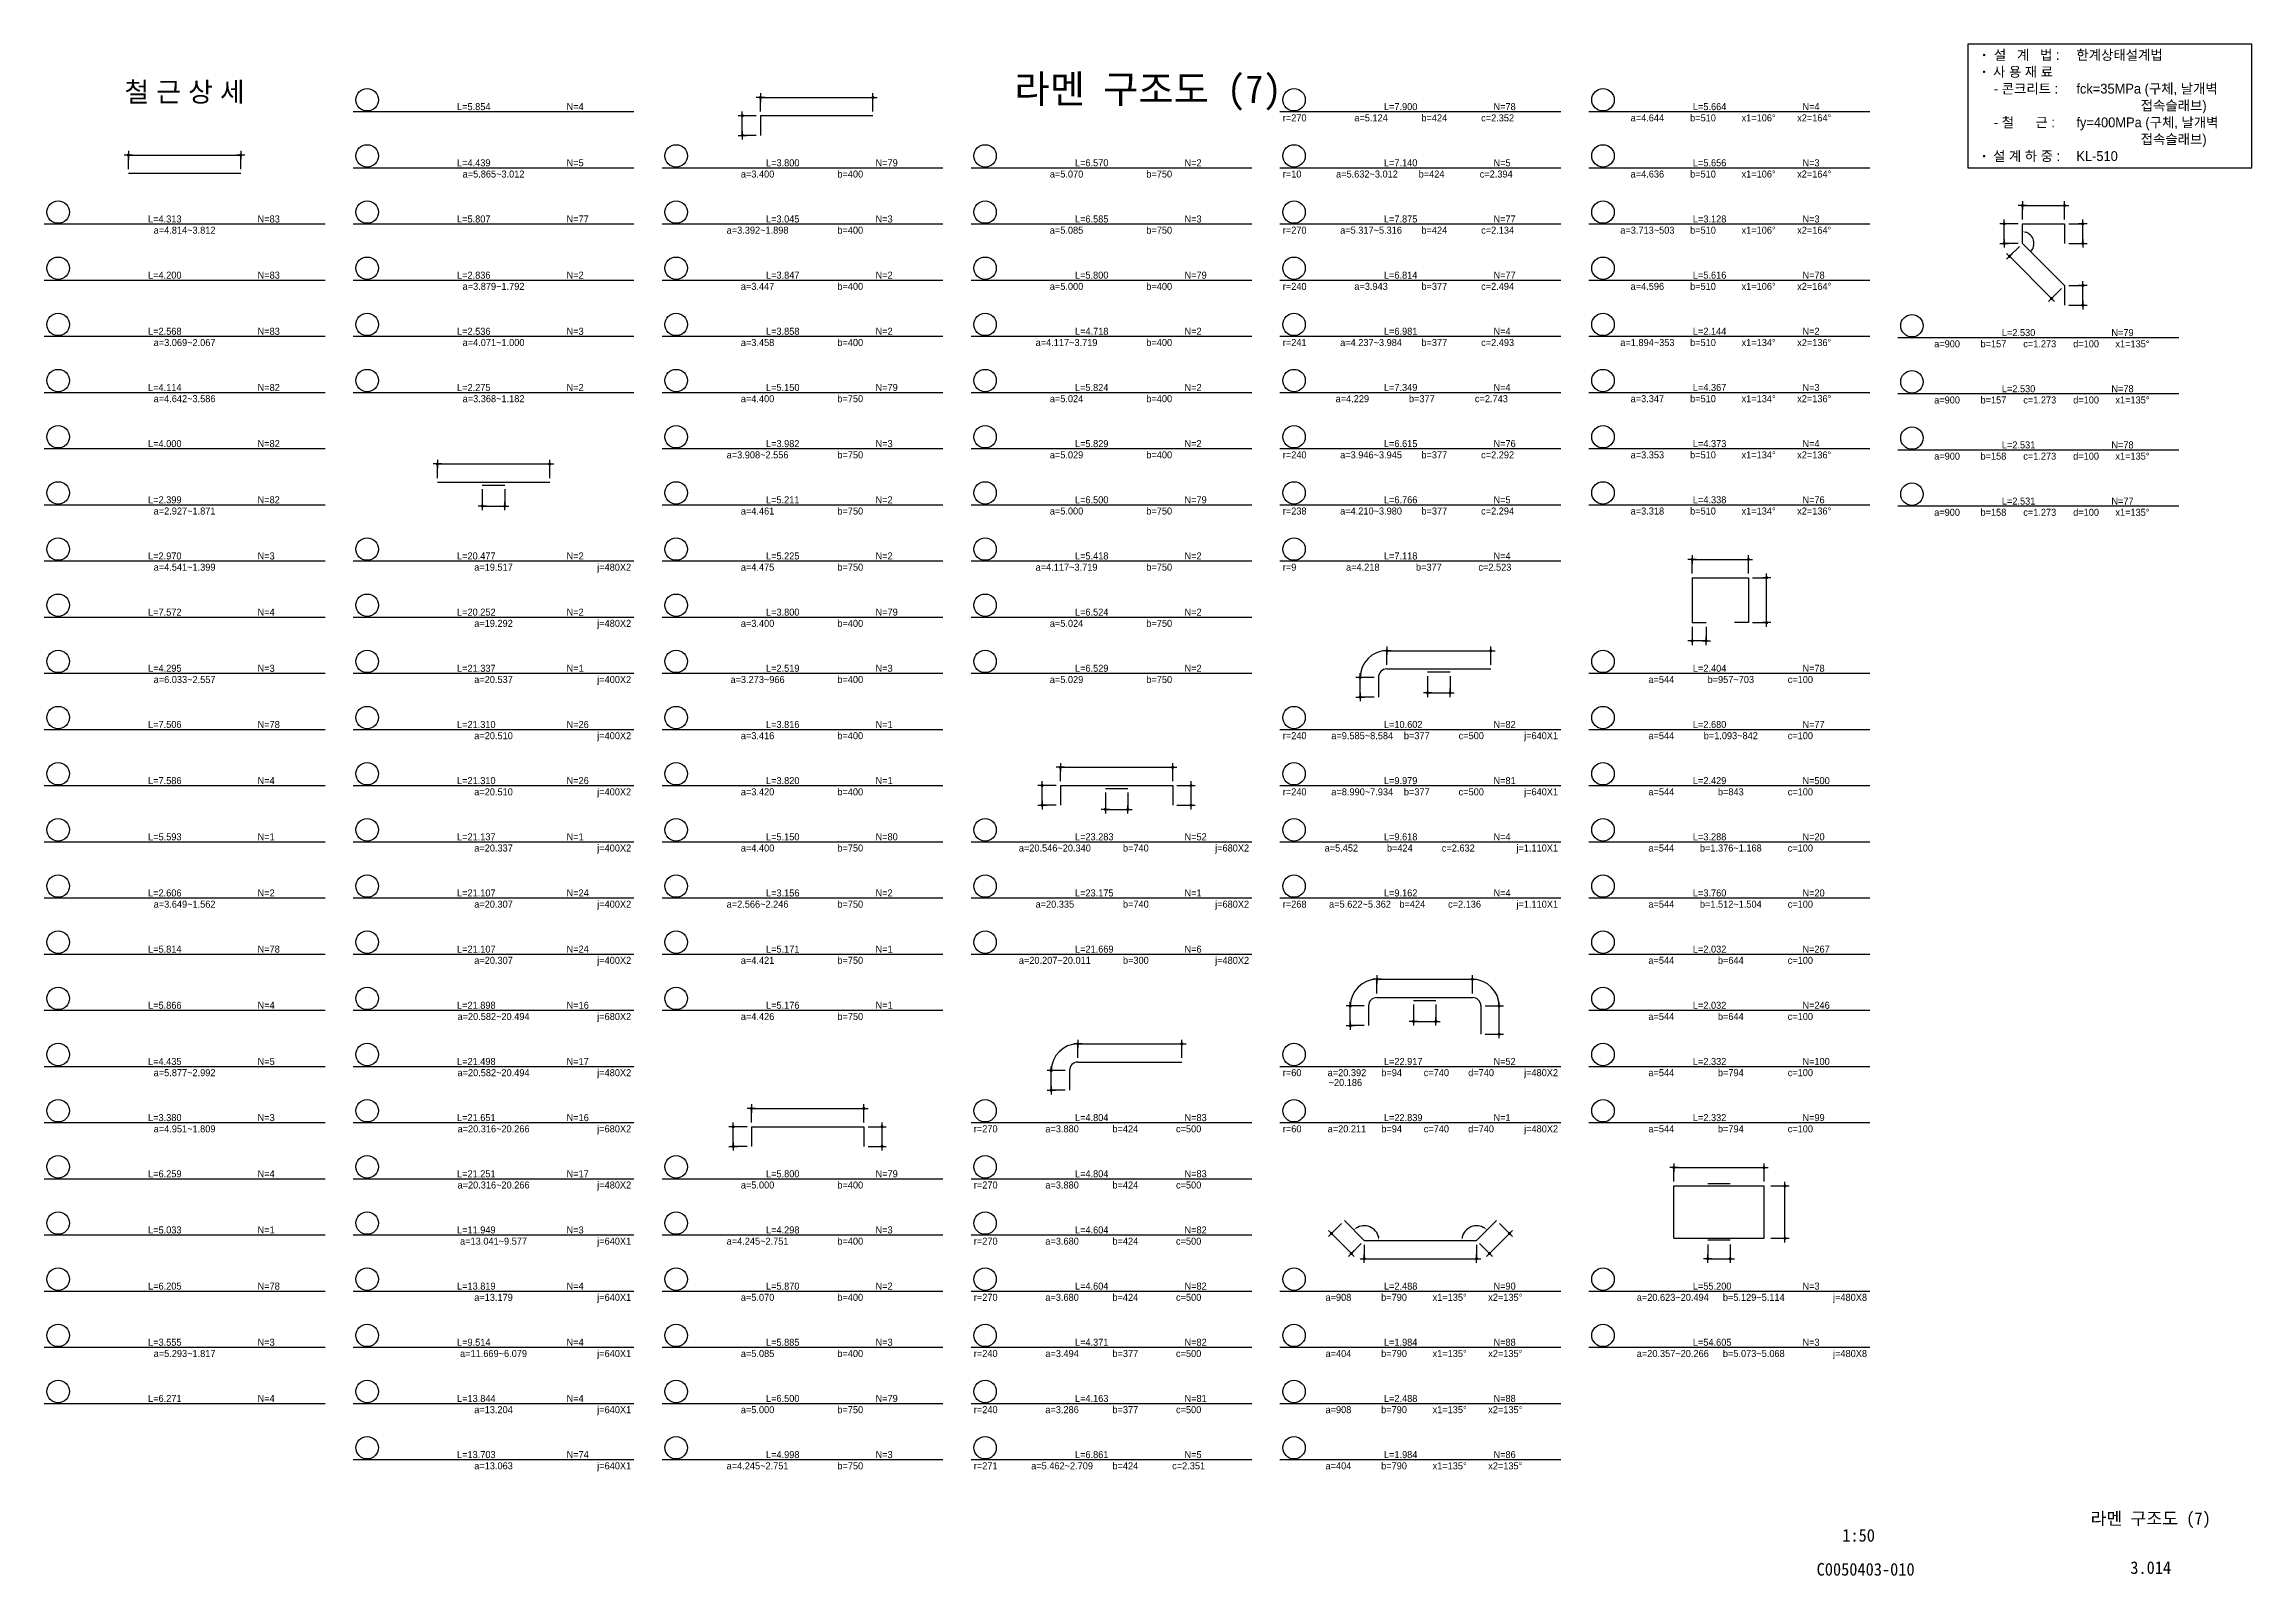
# Model space of a CAD drawing. Extents: x 2629709 to 3675628, y 1179 to 102095.
# Drawn here: x 3250898 to 3290198, y 1179 to 28450 of the extents above; entities that cross this region are included whole.
import ezdxf
from ezdxf.enums import TextEntityAlignment as Align

# ---------------------------------------------------------------- set-up
doc = ezdxf.new("R2010")
doc.units = 0
doc.header["$LTSCALE"] = 550
doc.header["$MEASUREMENT"] = 0
for name, color, linetype in [('CS-DIML', 1, 'CONTINUOUS'), ('CS-DIMS', 1, 'CONTINUOUS'), ('CS-DIMT', 3, 'CONTINUOUS'), ('CS-LEAT', 7, 'CONTINUOUS'), ('CS-NOTE', 3, 'CONTINUOUS'), ('CS-RBAR-EREC', 6, 'CONTINUOUS'), ('CS-RBAR-MAJR', 6, 'CONTINUOUS'), ('CS-SYMB', 3, 'CONTINUOUS'), ('CS-SYMB-LIN3', 1, 'CONTINUOUS'), ('CS-TEXT', 3, 'CONTINUOUS'), ('CZ-TEX1', 6, 'CONTINUOUS'), ('TITLE-TEXT', 7, 'CONTINUOUS')]:
    doc.layers.add(name, color=color, linetype=linetype)
doc.styles.add('A_STANDARD', font='Dotum.ttf')
doc.styles.add('TB_TEXT', font='DotumChe.ttf')
doc.styles.add('돋움', font='Dotum.ttf')

msp = doc.modelspace()

# ---------------------------------------------------------------- texts
at = {"layer": 'CS-TEXT', "style": 'A_STANDARD'}
for s, p in [('L=5.854', (3258248, 27275)), ('N=4', (3260198, 27275)), ('r=270', (3272948, 27075)), ('L=7.900', (3274748, 27275)), ('N=78', (3276698, 27275)), ('L=5.664', (3280248, 27275)), ('N=4', (3282198, 27275)), ('L=4.439', (3258248, 26275)), ('N=5', (3260198, 26275)), ('L=3.800', (3263748, 26275)), ('N=79', (3265698, 26275)), ('L=6.570', (3269248, 26275)), ('N=2', (3271198, 26275)), ('L=7.140', (3274748, 26275)), ('N=5', (3276698, 26275)), ('L=5.656', (3280248, 26275)), ('N=3', (3282198, 26275)), ('r=10', (3272948, 26075)), ('L=4.313', (3252748, 25275)), ('N=83', (3254698, 25275)), ('L=5.807', (3258248, 25275)), ('N=77', (3260198, 25275)), ('L=3.045', (3263748, 25275)), ('N=3', (3265698, 25275)), ('L=6.585', (3269248, 25275)), ('N=3', (3271198, 25275)), ('r=270', (3272948, 25075)), ('L=7.875', (3274748, 25275)), ('N=77', (3276698, 25275)), ('L=3.128', (3280248, 25275)), ('N=3', (3282198, 25275)), ('L=4.200', (3252748, 24275)), ('N=83', (3254698, 24275)), ('L=2.836', (3258248, 24275)), ('N=2', (3260198, 24275)), ('L=3.847', (3263748, 24275)), ('N=2', (3265698, 24275)), ('L=5.800', (3269248, 24275)), ('N=79', (3271198, 24275)), ('L=6.814', (3274748, 24275)), ('N=77', (3276698, 24275)), ('L=5.616', (3280248, 24275)), ('N=78', (3282198, 24275)), ('r=240', (3272948, 24075)), ('L=2.568', (3252748, 23275)), ('N=83', (3254698, 23275)), ('L=2.536', (3258248, 23275)), ('N=3', (3260198, 23275)), ('L=3.858', (3263748, 23275)), ('N=2', (3265698, 23275)), ('L=4.718', (3269248, 23275)), ('N=2', (3271198, 23275)), ('r=241', (3272948, 23075)), ('L=6.981', (3274748, 23275)), ('N=4', (3276698, 23275)), ('L=2.144', (3280248, 23275)), ('N=2', (3282198, 23275)), ('L=2.530', (3285748, 23252)), ('N=79', (3287698, 23252)), ('N=82', (3254698, 22275)), ('L=2.275', (3258248, 22275)), ('N=2', (3260198, 22275)), ('L=5.150', (3263748, 22275)), ('N=79', (3265698, 22275)), ('L=5.824', (3269248, 22275)), ('N=2', (3271198, 22275)), ('L=7.349', (3274748, 22275)), ('L=4.367', (3280248, 22275)), ('N=3', (3282198, 22275)), ('L=4.114', (3252748, 22275)), ('N=4', (3276698, 22275)), ('L=2.530', (3285748, 22252)), ('N=78', (3287698, 22252)), ('L=4.000', (3252748, 21275)), ('N=82', (3254698, 21275)), ('L=3.982', (3263748, 21275)), ('N=3', (3265698, 21275)), ('L=5.829', (3269248, 21275)), ('N=2', (3271198, 21275)), ('L=6.615', (3274748, 21275)), ('N=76', (3276698, 21275)), ('L=4.373', (3280248, 21275)), ('N=4', (3282198, 21275)), ('L=2.531', (3285748, 21252)), ('N=78', (3287698, 21252)), ('r=240', (3272948, 21075)), ('L=2.399', (3252748, 20275)), ('N=82', (3254698, 20275)), ('L=5.211', (3263748, 20275)), ('N=2', (3265698, 20275)), ('L=6.500', (3269248, 20275)), ('N=79', (3271198, 20275)), ('r=238', (3272948, 20075)), ('L=6.766', (3274748, 20275)), ('N=5', (3276698, 20275)), ('L=4.338', (3280248, 20275)), ('N=76', (3282198, 20275)), ('L=2.531', (3285748, 20252)), ('N=77', (3287698, 20252)), ('L=2.970', (3252748, 19275)), ('N=3', (3254698, 19275)), ('L=20.477', (3258248, 19275)), ('N=2', (3260198, 19275)), ('L=5.225', (3263748, 19275)), ('N=2', (3265698, 19275)), ('L=5.418', (3269248, 19275)), ('N=2', (3271198, 19275)), ('L=7.118', (3274748, 19275)), ('N=4', (3276698, 19275)), ('r=9', (3272948, 19075)), ('L=7.572', (3252748, 18275)), ('N=4', (3254698, 18275)), ('L=20.252', (3258248, 18275)), ('N=2', (3260198, 18275)), ('L=3.800', (3263748, 18275)), ('N=79', (3265698, 18275)), ('L=6.524', (3269248, 18275)), ('N=2', (3271198, 18275)), ('L=4.295', (3252748, 17275)), ('N=3', (3254698, 17275)), ('L=21.337', (3258248, 17275)), ('N=1', (3260198, 17275)), ('L=2.519', (3263748, 17275)), ('N=3', (3265698, 17275)), ('L=6.529', (3269248, 17275)), ('N=2', (3271198, 17275)), ('L=2.404', (3280248, 17275)), ('N=78', (3282198, 17275)), ('L=7.506', (3252748, 16275)), ('N=78', (3254698, 16275)), ('L=21.310', (3258248, 16275)), ('N=26', (3260198, 16275)), ('L=3.816', (3263748, 16275)), ('N=1', (3265698, 16275)), ('r=240', (3272948, 16075)), ('L=10.602', (3274748, 16275)), ('N=82', (3276698, 16275)), ('L=2.680', (3280248, 16275)), ('N=77', (3282198, 16275)), ('L=7.586', (3252748, 15275)), ('N=4', (3254698, 15275)), ('L=21.310', (3258248, 15275)), ('N=26', (3260198, 15275)), ('L=3.820', (3263748, 15275)), ('N=1', (3265698, 15275)), ('L=9.979', (3274748, 15275)), ('N=81', (3276698, 15275)), ('L=2.429', (3280248, 15275)), ('N=500', (3282198, 15275)), ('r=240', (3272948, 15075)), ('L=5.593', (3252748, 14275)), ('N=1', (3254698, 14275)), ('L=21.137', (3258248, 14275)), ('N=1', (3260198, 14275)), ('L=5.150', (3263748, 14275)), ('N=80', (3265698, 14275)), ('L=23.283', (3269248, 14275)), ('N=52', (3271198, 14275)), ('L=9.618', (3274748, 14275)), ('N=4', (3276698, 14275)), ('L=3.288', (3280248, 14275)), ('N=20', (3282198, 14275)), ('L=2.606', (3252748, 13275)), ('N=2', (3254698, 13275)), ('L=21.107', (3258248, 13275)), ('N=24', (3260198, 13275)), ('L=3.156', (3263748, 13275)), ('N=2', (3265698, 13275)), ('L=23.175', (3269248, 13275)), ('N=1', (3271198, 13275)), ('L=9.162', (3274748, 13275)), ('N=4', (3276698, 13275)), ('L=3.760', (3280248, 13275)), ('N=20', (3282198, 13275)), ('r=268', (3272948, 13075)), ('L=5.814', (3252748, 12275)), ('N=78', (3254698, 12275)), ('L=21.107', (3258248, 12275)), ('N=24', (3260198, 12275)), ('L=5.171', (3263748, 12275)), ('N=1', (3265698, 12275)), ('L=21.669', (3269248, 12275)), ('N=6', (3271198, 12275)), ('L=2.032', (3280248, 12275)), ('N=267', (3282198, 12275)), ('L=5.866', (3252748, 11275)), ('N=4', (3254698, 11275)), ('L=21.898', (3258248, 11275)), ('N=16', (3260198, 11275)), ('L=5.176', (3263748, 11275)), ('N=1', (3265698, 11275)), ('L=2.032', (3280248, 11275)), ('N=246', (3282198, 11275)), ('L=4.435', (3252748, 10275)), ('N=5', (3254698, 10275)), ('L=21.498', (3258248, 10275)), ('N=17', (3260198, 10275)), ('L=22.917', (3274748, 10275)), ('N=52', (3276698, 10275)), ('L=2.332', (3280248, 10275)), ('N=100', (3282198, 10275)), ('r=60', (3272948, 10075)), (' ~20.186', (3273718, 9900)), ('L=3.380', (3252748, 9275)), ('N=3', (3254698, 9275)), ('L=21.651', (3258248, 9275)), ('N=16', (3260198, 9275)), ('r=270', (3267448, 9075)), ('L=4.804', (3269248, 9275)), ('N=83', (3271198, 9275)), ('r=60', (3272948, 9075)), ('L=22.839', (3274748, 9275)), ('N=1', (3276698, 9275)), ('L=2.332', (3280248, 9275)), ('N=99', (3282198, 9275)), ('L=6.259', (3252748, 8275)), ('N=4', (3254698, 8275)), ('L=21.251', (3258248, 8275)), ('N=17', (3260198, 8275)), ('L=5.800', (3263748, 8275)), ('N=79', (3265698, 8275)), ('L=4.804', (3269248, 8275)), ('N=83', (3271198, 8275)), ('r=270', (3267448, 8075)), ('L=5.033', (3252748, 7275)), ('N=1', (3254698, 7275)), ('L=11.949', (3258248, 7275)), ('N=3', (3260198, 7275)), ('L=4.298', (3263748, 7275)), ('N=3', (3265698, 7275)), ('r=270', (3267448, 7075)), ('L=4.604', (3269248, 7275)), ('N=82', (3271198, 7275)), ('L=6.205', (3252748, 6275)), ('N=78', (3254698, 6275)), ('L=13.819', (3258248, 6275)), ('N=4', (3260198, 6275)), ('L=5.870', (3263748, 6275)), ('N=2', (3265698, 6275)), ('L=4.604', (3269248, 6275)), ('N=82', (3271198, 6275)), ('L=2.488', (3274748, 6275)), ('N=90', (3276698, 6275)), ('L=55.200', (3280248, 6275)), ('N=3', (3282198, 6275)), ('r=270', (3267448, 6075)), ('L=3.555', (3252748, 5275)), ('N=3', (3254698, 5275)), ('L=9.514', (3258248, 5275)), ('N=4', (3260198, 5275)), ('L=5.885', (3263748, 5275)), ('N=3', (3265698, 5275)), ('r=240', (3267448, 5075)), ('L=4.371', (3269248, 5275)), ('N=82', (3271198, 5275)), ('L=1.984', (3274748, 5275)), ('N=88', (3276698, 5275)), ('L=54.605', (3280248, 5275)), ('N=3', (3282198, 5275)), ('L=6.271', (3252748, 4275)), ('N=4', (3254698, 4275)), ('L=13.844', (3258248, 4275)), ('N=4', (3260198, 4275)), ('L=6.500', (3263748, 4275)), ('N=79', (3265698, 4275)), ('L=4.163', (3269248, 4275)), ('N=81', (3271198, 4275)), ('L=2.488', (3274748, 4275)), ('N=88', (3276698, 4275)), ('r=240', (3267448, 4075)), ('L=13.703', (3258248, 3275)), ('N=74', (3260198, 3275)), ('L=4.998', (3263748, 3275)), ('N=3', (3265698, 3275)), ('r=271', (3267448, 3075)), ('L=6.861', (3269248, 3275)), ('N=5', (3271198, 3275)), ('L=1.984', (3274748, 3275)), ('N=86', (3276698, 3275))]:
    msp.add_text(s, height=125, dxfattribs=at).set_placement(p)
for s, p in [('a=5.124', (3274519, 27075)), ('b=424', (3275645, 27075)), ('c=2.352', (3276772, 27075)), ('a=4.644', (3279438, 27075)), ('b=510', (3280428, 27075)), ('x1=106°', (3281418, 27075)), ('x2=164°', (3282408, 27075)), ('a=5.865~3.012', (3258898, 26075)), ('a=3.400', (3263598, 26075)), ('b=400', (3265248, 26075)), ('a=5.070', (3269098, 26075)), ('b=750', (3270748, 26075)), ('a=5.632~3.012', (3274446, 26075)), ('b=424', (3275596, 26075)), ('c=2.394', (3276747, 26075)), ('a=4.636', (3279438, 26075)), ('b=510', (3280428, 26075)), ('x1=106°', (3281418, 26075)), ('x2=164°', (3282408, 26075)), ('a=4.814~3.812', (3253398, 25075)), ('a=3.392~1.898', (3263598, 25075)), ('b=400', (3265248, 25075)), ('a=5.085', (3269098, 25075)), ('b=750', (3270748, 25075)), ('a=5.317~5.316', (3274519, 25075)), ('b=424', (3275645, 25075)), ('c=2.134', (3276772, 25075)), ('a=3.713~503', (3279438, 25075)), ('b=510', (3280428, 25075)), ('x1=106°', (3281418, 25075)), ('x2=164°', (3282408, 25075)), ('a=3.879~1.792', (3258898, 24075)), ('a=3.447', (3263598, 24075)), ('b=400', (3265248, 24075)), ('a=5.000', (3269098, 24075)), ('b=400', (3270748, 24075)), ('a=3.943', (3274519, 24075)), ('b=377', (3275645, 24075)), ('c=2.494', (3276772, 24075)), ('a=4.596', (3279438, 24075)), ('b=510', (3280428, 24075)), ('x1=106°', (3281418, 24075)), ('x2=164°', (3282408, 24075)), ('a=3.069~2.067', (3253398, 23075)), ('a=4.071~1.000', (3258898, 23075)), ('a=3.458', (3263598, 23075)), ('b=400', (3265248, 23075)), ('a=4.117~3.719', (3269098, 23075)), ('b=400', (3270748, 23075)), ('a=4.237~3.984', (3274519, 23075)), ('b=377', (3275645, 23075)), ('c=2.493', (3276772, 23075)), ('a=1.894~353', (3279438, 23075)), ('b=510', (3280428, 23075)), ('x1=134°', (3281418, 23075)), ('x2=136°', (3282408, 23075)), ('a=900', (3284773, 23052)), ('b=157', (3285598, 23052)), ('c=1.273', (3286423, 23052)), ('d=100', (3287248, 23052)), ('x1=135°', (3288073, 23052)), ('a=4.642~3.586', (3253398, 22075)), ('a=3.368~1.182', (3258898, 22075)), ('a=4.400', (3263598, 22075)), ('b=750', (3265248, 22075)), ('a=5.024', (3269098, 22075)), ('b=400', (3270748, 22075)), ('a=4.229', (3274186, 22075)), ('b=377', (3275423, 22075)), ('c=2.743', (3276661, 22075)), ('a=3.347', (3279438, 22075)), ('b=510', (3280428, 22075)), ('x1=134°', (3281418, 22075)), ('x2=136°', (3282408, 22075)), ('a=900', (3284773, 22052)), ('b=157', (3285598, 22052)), ('c=1.273', (3286423, 22052)), ('d=100', (3287248, 22052)), ('x1=135°', (3288073, 22052)), ('a=3.908~2.556', (3263598, 21075)), ('b=750', (3265248, 21075)), ('a=5.029', (3269098, 21075)), ('b=400', (3270748, 21075)), ('a=3.946~3.945', (3274519, 21075)), ('b=377', (3275645, 21075)), ('c=2.292', (3276772, 21075)), ('a=3.353', (3279438, 21075)), ('b=510', (3280428, 21075)), ('x1=134°', (3281418, 21075)), ('x2=136°', (3282408, 21075)), ('a=900', (3284773, 21052)), ('b=158', (3285598, 21052)), ('c=1.273', (3286423, 21052)), ('d=100', (3287248, 21052)), ('x1=135°', (3288073, 21052)), ('a=2.927~1.871', (3253398, 20075)), ('a=4.461', (3263598, 20075)), ('b=750', (3265248, 20075)), ('a=5.000', (3269098, 20075)), ('b=750', (3270748, 20075)), ('a=4.210~3.980', (3274519, 20075)), ('b=377', (3275645, 20075)), ('c=2.294', (3276772, 20075)), ('a=3.318', (3279438, 20075)), ('b=510', (3280428, 20075)), ('x1=134°', (3281418, 20075)), ('x2=136°', (3282408, 20075)), ('a=900', (3284773, 20052)), ('b=158', (3285598, 20052)), ('c=1.273', (3286423, 20052)), ('d=100', (3287248, 20052)), ('x1=135°', (3288073, 20052)), ('a=4.541~1.399', (3253398, 19075)), ('a=19.517', (3258898, 19075)), ('a=4.475', (3263598, 19075)), ('b=750', (3265248, 19075)), ('a=4.117~3.719', (3269098, 19075)), ('b=750', (3270748, 19075)), ('a=4.218', (3274372, 19075)), ('b=377', (3275548, 19075)), ('c=2.523', (3276723, 19075)), ('a=19.292', (3258898, 18075)), ('a=3.400', (3263598, 18075)), ('b=400', (3265248, 18075)), ('a=5.024', (3269098, 18075)), ('b=750', (3270748, 18075)), ('a=6.033~2.557', (3253398, 17075)), ('a=20.537', (3258898, 17075)), ('a=3.273~966', (3263598, 17075)), ('b=400', (3265248, 17075)), ('a=5.029', (3269098, 17075)), ('b=750', (3270748, 17075)), ('a=544', (3279686, 17075)), ('b=957~703', (3280923, 17075)), ('c=100', (3282161, 17075)), ('a=20.510', (3258898, 16075)), ('a=3.416', (3263598, 16075)), ('b=400', (3265248, 16075)), ('a=9.585~8.584', (3274362, 16075)), ('b=377', (3275333, 16075)), ('c=500', (3276303, 16075)), ('a=544', (3279686, 16075)), ('b=1.093~842', (3280923, 16075)), ('c=100', (3282161, 16075)), ('a=20.510', (3258898, 15075)), ('a=3.420', (3263598, 15075)), ('b=400', (3265248, 15075)), ('a=8.990~7.934', (3274362, 15075)), ('b=377', (3275333, 15075)), ('c=500', (3276303, 15075)), ('a=544', (3279686, 15075)), ('b=843', (3280923, 15075)), ('c=100', (3282161, 15075)), ('a=20.337', (3258898, 14075)), ('a=4.400', (3263598, 14075)), ('b=750', (3265248, 14075)), ('a=20.546~20.340', (3268890, 14075)), ('b=740', (3270332, 14075)), ('a=5.452', (3273990, 14075)), ('b=424', (3275031, 14075)), ('c=2.632', (3276072, 14075)), ('a=544', (3279686, 14075)), ('b=1.376~1.168', (3280923, 14075)), ('c=100', (3282161, 14075)), ('a=3.649~1.562', (3253398, 13075)), ('a=20.307', (3258898, 13075)), ('a=2.566~2.246', (3263598, 13075)), ('b=750', (3265248, 13075)), ('a=20.335', (3268890, 13075)), ('b=740', (3270332, 13075)), ('a=5.622~5.362', (3274322, 13075)), ('b=424', (3275253, 13075)), ('c=2.136', (3276183, 13075)), ('a=544', (3279686, 13075)), ('b=1.512~1.504', (3280923, 13075)), ('c=100', (3282161, 13075)), ('a=20.307', (3258898, 12075)), ('a=4.421', (3263598, 12075)), ('b=750', (3265248, 12075)), ('a=20.207~20.011', (3268890, 12075)), ('b=300', (3270332, 12075)), ('a=544', (3279686, 12075)), ('b=644', (3280923, 12075)), ('c=100', (3282161, 12075)), ('a=20.582~20.494', (3258898, 11075)), ('a=4.426', (3263598, 11075)), ('b=750', (3265248, 11075)), ('a=544', (3279686, 11075)), ('b=644', (3280923, 11075)), ('c=100', (3282161, 11075)), ('a=5.877~2.992', (3253398, 10075)), ('a=20.582~20.494', (3258898, 10075)), ('a=20.392', (3274090, 10075)), ('b=94', (3274886, 10075)), ('c=740', (3275682, 10075)), ('d=740', (3276478, 10075)), ('a=544', (3279686, 10075)), ('b=794', (3280923, 10075)), ('c=100', (3282161, 10075)), ('a=4.951~1.809', (3253398, 9075)), ('a=20.316~20.266', (3258898, 9075)), ('a=3.880', (3269019, 9075)), ('b=424', (3270145, 9075)), ('c=500', (3271272, 9075)), ('a=20.211', (3274090, 9075)), ('b=94', (3274886, 9075)), ('c=740', (3275682, 9075)), ('d=740', (3276478, 9075)), ('a=544', (3279686, 9075)), ('b=794', (3280923, 9075)), ('c=100', (3282161, 9075)), ('a=20.316~20.266', (3258898, 8075)), ('a=5.000', (3263598, 8075)), ('b=400', (3265248, 8075)), ('a=3.880', (3269019, 8075)), ('b=424', (3270145, 8075)), ('c=500', (3271272, 8075)), ('a=13.041~9.577', (3258898, 7075)), ('a=4.245~2.751', (3263598, 7075)), ('b=400', (3265248, 7075)), ('a=3.680', (3269019, 7075)), ('b=424', (3270145, 7075)), ('c=500', (3271272, 7075)), ('a=13.179', (3258898, 6075)), ('a=5.070', (3263598, 6075)), ('b=400', (3265248, 6075)), ('a=3.680', (3269019, 6075)), ('b=424', (3270145, 6075)), ('c=500', (3271272, 6075)), ('a=908', (3273938, 6075)), ('b=790', (3274928, 6075)), ('x1=135°', (3275918, 6075)), ('x2=135°', (3276908, 6075)), ('a=20.623~20.494', (3279890, 6075)), ('b=5.129~5.114', (3281332, 6075)), ('a=5.293~1.817', (3253398, 5075)), ('a=11.669~6.079', (3258898, 5075)), ('a=5.085', (3263598, 5075)), ('b=400', (3265248, 5075)), ('a=3.494', (3269019, 5075)), ('b=377', (3270145, 5075)), ('c=500', (3271272, 5075)), ('a=404', (3273938, 5075)), ('b=790', (3274928, 5075)), ('x1=135°', (3275918, 5075)), ('x2=135°', (3276908, 5075)), ('a=20.357~20.266', (3279890, 5075)), ('b=5.073~5.068', (3281332, 5075)), ('a=13.204', (3258898, 4075)), ('a=5.000', (3263598, 4075)), ('b=750', (3265248, 4075)), ('a=3.286', (3269019, 4075)), ('b=377', (3270145, 4075)), ('c=500', (3271272, 4075)), ('a=908', (3273938, 4075)), ('b=790', (3274928, 4075)), ('x1=135°', (3275918, 4075)), ('x2=135°', (3276908, 4075)), ('a=13.063', (3258898, 3075)), ('a=4.245~2.751', (3263598, 3075)), ('b=750', (3265248, 3075)), ('a=5.462~2.709', (3269019, 3075)), ('b=424', (3270145, 3075)), ('c=2.351', (3271272, 3075)), ('a=404', (3273938, 3075)), ('b=790', (3274928, 3075)), ('x1=135°', (3275918, 3075)), ('x2=135°', (3276908, 3075))]:
    msp.add_text(s, height=125, dxfattribs=at).set_placement(p, align=Align.CENTER)
for s, p in [('j=480X2', (3261348, 19075)), ('j=480X2', (3261348, 18075)), ('j=400X2', (3261348, 17075)), ('j=400X2', (3261348, 16075)), ('j=640X1', (3277848, 16075)), ('j=400X2', (3261348, 15075)), ('j=640X1', (3277848, 15075)), ('j=400X2', (3261348, 14075)), ('j=680X2', (3272348, 14075)), ('j=1.110X1', (3277848, 14075)), ('j=400X2', (3261348, 13075)), ('j=680X2', (3272348, 13075)), ('j=1.110X1', (3277848, 13075)), ('j=400X2', (3261348, 12075)), ('j=480X2', (3272348, 12075)), ('j=680X2', (3261348, 11075)), ('j=480X2', (3261348, 10075)), ('j=480X2', (3277848, 10075)), ('j=680X2', (3261348, 9075)), ('j=480X2', (3277848, 9075)), ('j=480X2', (3261348, 8075)), ('j=640X1', (3261348, 7075)), ('j=640X1', (3261348, 6075)), ('j=480X8', (3283348, 6075)), ('j=640X1', (3261348, 5075)), ('j=480X8', (3283348, 5075)), ('j=640X1', (3261348, 4075)), ('j=640X1', (3261348, 3075))]:
    msp.add_text(s, height=125, dxfattribs=at).set_placement(p, align=Align.RIGHT)
at = {"layer": 'CZ-TEX1', "style": 'A_STANDARD'}
msp.add_text('철 근 상 세', height=350, dxfattribs=at).set_placement((3253398, 27425), align=Align.CENTER)
at = {"layer": 'TITLE-TEXT', "style": 'TB_TEXT'}
for s, height, p in [('라멘 구조도 (7)', 500, (3270548, 27650)), ('1:50', 225, (3283198, 1900)), ('라멘 구조도 (7)', 225, (3288398, 2200)), ('C0050403-010', 225, (3283323, 1295)), ('3.014', 225, (3288398, 1325))]:
    msp.add_text(s, height=height, dxfattribs=at).set_placement(p, align=Align.MIDDLE_CENTER)

# ---------------------------------------------------------------- blocks, each defined once
blk = doc.blocks.new('CSBSHPE-A00')
at = {"layer": 'CS-DIMS'}
for p, q in [((-20, 8), (-20, 5)), ((20, 8), (20, 5)), ((-18.5, 6.5), (-21.5, 6.5)), ((-20, 1.5), (-20, 6.5)), ((-20, 6.5), (20, 6.5)), ((21.5, 6.5), (18.5, 6.5)), ((20, 1.5), (20, 6.5))]:
    blk.add_line(p, q, dxfattribs=at)
at = {"layer": 'CS-DIMS', "const_width": 0.55}
for points in [[(-19.725, 6.5, 1), (-20.275, 6.5, 1)], [(20.275, 6.5, 1), (19.725, 6.5, 1)]]:
    blk.add_lwpolyline(points, format="xyb", close=True, dxfattribs=at)
at = {"layer": 'CS-RBAR-EREC'}
blk.add_line((-20, 0), (20, 0), dxfattribs=at)
at = {"layer": 'CS-TEXT', "style": 'A_STANDARD', "flags": 1}
blk.add_attdef('A', text='', height=2.5, dxfattribs=at).set_placement((-0.000047, 8.166619), align=Align.CENTER)
blk = doc.blocks.new('CSBNUM1-JEWON')
at = {"layer": 'CS-SYMB-LIN3'}
blk.add_circle((5, 4.2), 4, dxfattribs=at)
at = {"layer": 'CS-TEXT', "style": 'A_STANDARD', "flags": 1}
blk.add_attdef('RB_NO', text='', height=2.5, dxfattribs=at).set_placement((5, 4.2), align=Align.MIDDLE)
for tag, p in [('RB_DIA', (11.5, 1.5)), ('RB_LEN', (1.739, -3.958874))]:
    blk.add_attdef(tag, p, '', height=2.5, dxfattribs=at)
blk = doc.blocks.new('CSNUM1-KCFIT-JEWON')
at = {"layer": 'CS-SYMB-LIN3'}
blk.add_circle((5, 4.2), 4, dxfattribs=at)
at = {"layer": 'CS-TEXT', "style": 'A_STANDARD', "width": 1.529584, "flags": 1}
blk.add_attdef('RB_NO', text='', height=2.5, dxfattribs=at).set_placement((1.604173, 2.917017), (8.341627, 2.917017), align=Align.FIT)
at = {"layer": 'CS-TEXT', "style": 'A_STANDARD', "flags": 1}
for tag, p in [('RB_DIA', (11.5, 1.5)), ('RB_LEN', (1.739, -3.958874))]:
    blk.add_attdef(tag, p, '', height=2.5, dxfattribs=at)
blk = doc.blocks.new('CSBSHPE-A01')
at = {"layer": 'CS-DIMS'}
for p, q in [((-20, 8), (-20, 5)), ((20, 5), (20, 8)), ((-18.5, 6.5), (-21.5, 6.5)), ((-20, 1.5), (-20, 6.5)), ((-20, 6.5), (20, 6.5)), ((18.5, 6.5), (21.5, 6.5)), ((20, 1.5), (20, 6.5)), ((-4, -2.5), (-4, -8.5)), ((-4, -7), (-4, -10)), ((4, -2.5), (4, -8.5)), ((4, -10), (4, -7)), ((-2.5, -8.5), (-5.5, -8.5)), ((-4, -8.5), (4, -8.5)), ((2.5, -8.5), (5.5, -8.5))]:
    blk.add_line(p, q, dxfattribs=at)
at = {"layer": 'CS-DIMS', "const_width": 0.55}
for points in [[(-19.725, 6.5, 1), (-20.275, 6.5, 1)], [(20.275, 6.5, 1), (19.725, 6.5, 1)], [(-3.725, -8.5, 1), (-4.275, -8.5, 1)], [(4.275, -8.5, 1), (3.725, -8.5, 1)]]:
    blk.add_lwpolyline(points, format="xyb", close=True, dxfattribs=at)
at = {"layer": 'CS-RBAR-EREC'}
for p, q in [((-20, 0), (20, 0)), ((-4, -1), (4, -1))]:
    blk.add_line(p, q, dxfattribs=at)
at = {"layer": 'CS-TEXT', "style": 'A_STANDARD', "flags": 1}
for tag, p in [('A', (0, 8.166667)), ('J', (0, -6.833333))]:
    blk.add_attdef(tag, text='', height=2.5, dxfattribs=at).set_placement(p, align=Align.CENTER)
blk = doc.blocks.new('CSBSHPE-B00')
at = {"layer": 'CS-DIMS'}
for p, q in [((-20, 8), (-20, 5)), ((20, 5), (20, 8)), ((-25, 0), (-28, 0)), ((-26.5, -1.5), (-26.5, 1.5)), ((-26.5, -7), (-26.5, 0)), ((-21.5, 0), (-26.5, 0)), ((-18.5, 6.5), (-21.5, 6.5)), ((-20, 1.5), (-20, 6.5)), ((-20, 6.5), (20, 6.5)), ((18.5, 6.5), (21.5, 6.5)), ((20, 1.5), (20, 6.5)), ((-28, -7), (-25, -7)), ((-26.5, -5.5), (-26.5, -8.5)), ((-21.5, -7), (-26.5, -7))]:
    blk.add_line(p, q, dxfattribs=at)
at = {"layer": 'CS-DIMS', "const_width": 0.55}
for points in [[(-26.225, 0, 1), (-26.775, 0, 1)], [(-19.725, 6.5, 1), (-20.275, 6.5, 1)], [(20.275, 6.5, 1), (19.725, 6.5, 1)], [(-26.225, -7, 1), (-26.775, -7, 1)]]:
    blk.add_lwpolyline(points, format="xyb", close=True, dxfattribs=at)
at = {"layer": 'CS-RBAR-EREC'}
for p, q in [((-20, 0), (-20, -7)), ((20, 0), (-20, 0))]:
    blk.add_line(p, q, dxfattribs=at)
at = {"layer": 'CS-TEXT', "style": 'A_STANDARD', "flags": 1}
blk.add_attdef('A', text='', height=2.5, dxfattribs=at).set_placement((0, 8.166667), align=Align.CENTER)
blk.add_attdef('B', text='', height=2.5, rotation=90, dxfattribs=at).set_placement((-28.166667, -3.430843), align=Align.CENTER)
blk = doc.blocks.new('CSBSHPE-D00')
at = {"layer": 'CS-DIMS'}
for p, q in [((-20, 8), (-20, 5)), ((20, 5), (20, 8)), ((-25, 0), (-28, 0)), ((-26.5, -1.5), (-26.5, 1.5)), ((-26.5, -7), (-26.5, 0)), ((-21.5, 0), (-26.5, 0)), ((-18.5, 6.5), (-21.5, 6.5)), ((-20, 1.5), (-20, 6.5)), ((-20, 6.5), (20, 6.5)), ((18.5, 6.5), (21.5, 6.5)), ((20, 1.5), (20, 6.5)), ((21.5, 0), (26.5, 0)), ((25, 0), (28, 0)), ((26.5, -1.5), (26.5, 1.5)), ((26.5, -7), (26.5, 0)), ((-28, -7), (-25, -7)), ((-26.5, -5.5), (-26.5, -8.5)), ((-21.5, -7), (-26.5, -7)), ((21.5, -7), (26.5, -7)), ((25, -7), (28, -7)), ((26.5, -8.5), (26.5, -5.5))]:
    blk.add_line(p, q, dxfattribs=at)
at = {"layer": 'CS-DIMS', "const_width": 0.55}
for points in [[(-26.225, 0, 1), (-26.775, 0, 1)], [(-19.725, 6.5, 1), (-20.275, 6.5, 1)], [(20.275, 6.5, 1), (19.725, 6.5, 1)], [(26.775, 0, 1), (26.225, 0, 1)], [(-26.225, -7, 1), (-26.775, -7, 1)], [(26.775, -7, 1), (26.225, -7, 1)]]:
    blk.add_lwpolyline(points, format="xyb", close=True, dxfattribs=at)
at = {"layer": 'CS-RBAR-EREC'}
for p, q in [((-20, 0), (-20, -7)), ((-20, 0), (20, 0)), ((20, 0), (20, -7))]:
    blk.add_line(p, q, dxfattribs=at)
at = {"layer": 'CS-TEXT', "style": 'A_STANDARD', "flags": 1}
blk.add_attdef('A', text='', height=2.5, dxfattribs=at).set_placement((0, 8.166667), align=Align.CENTER)
for tag, p in [('B', (-28.166667, -3.430843)), ('C', (24.833333, -3.430843))]:
    blk.add_attdef(tag, text='', height=2.5, rotation=90, dxfattribs=at).set_placement(p, align=Align.CENTER)
blk = doc.blocks.new('CSBSHPE-D01')
at = {"layer": 'CS-DIMS'}
for p, q in [((-20, 8), (-20, 5)), ((20, 5), (20, 8)), ((-25, 0), (-28, 0)), ((-26.5, -1.5), (-26.5, 1.5)), ((-26.5, -7), (-26.5, 0)), ((-21.5, 0), (-26.5, 0)), ((-18.5, 6.5), (-21.5, 6.5)), ((-20, 1.5), (-20, 6.5)), ((-20, 6.5), (20, 6.5)), ((18.5, 6.5), (21.5, 6.5)), ((20, 1.5), (20, 6.5)), ((21.5, 0), (26.5, 0)), ((25, 0), (28, 0)), ((26.5, -1.5), (26.5, 1.5)), ((26.5, -7), (26.5, 0)), ((-28, -7), (-25, -7)), ((-26.5, -5.5), (-26.5, -8.5)), ((-21.5, -7), (-26.5, -7)), ((-4, -2.5), (-4, -8.5)), ((-4, -7), (-4, -10)), ((4, -2.5), (4, -8.5)), ((4, -10), (4, -7)), ((21.5, -7), (26.5, -7)), ((25, -7), (28, -7)), ((26.5, -8.5), (26.5, -5.5)), ((-2.5, -8.5), (-5.5, -8.5)), ((-4, -8.5), (4, -8.5)), ((2.5, -8.5), (5.5, -8.5))]:
    blk.add_line(p, q, dxfattribs=at)
at = {"layer": 'CS-DIMS', "const_width": 0.55}
for points in [[(-26.225, 0, 1), (-26.775, 0, 1)], [(-19.725, 6.5, 1), (-20.275, 6.5, 1)], [(20.275, 6.5, 1), (19.725, 6.5, 1)], [(26.775, 0, 1), (26.225, 0, 1)], [(-26.225, -7, 1), (-26.775, -7, 1)], [(26.775, -7, 1), (26.225, -7, 1)], [(-3.725, -8.5, 1), (-4.275, -8.5, 1)], [(4.275, -8.5, 1), (3.725, -8.5, 1)]]:
    blk.add_lwpolyline(points, format="xyb", close=True, dxfattribs=at)
at = {"layer": 'CS-RBAR-EREC'}
for p, q in [((-20, 0), (-20, -7)), ((-20, 0), (20, 0)), ((20, 0), (20, -7)), ((-4, -1), (4, -1))]:
    blk.add_line(p, q, dxfattribs=at)
at = {"layer": 'CS-TEXT', "style": 'A_STANDARD', "flags": 1}
for tag, p in [('A', (0, 8.166667)), ('J', (0, -6.833333))]:
    blk.add_attdef(tag, text='', height=2.5, dxfattribs=at).set_placement(p, align=Align.CENTER)
for tag, p in [('B', (-28.166667, -3.430843)), ('C', (24.833333, -3.430843))]:
    blk.add_attdef(tag, text='', height=2.5, rotation=90, dxfattribs=at).set_placement(p, align=Align.CENTER)
blk = doc.blocks.new('CSBSHPE-C00')
at = {"layer": 'CS-DIMS'}
for p, q in [((-18.5, 8), (-18.5, 5)), ((18.5, 5), (18.5, 8)), ((-17, 6.5), (-20, 6.5)), ((-18.5, 1.5), (-18.5, 6.5)), ((-18.5, 6.5), (18.5, 6.5)), ((17, 6.5), (20, 6.5)), ((18.5, 1.5), (18.5, 6.5)), ((-26.5, -3), (-29.5, -3)), ((-28, -4.5), (-28, -1.5)), ((-28, -10), (-28, -3)), ((-23, -3), (-28, -3)), ((-29.5, -10), (-26.5, -10)), ((-28, -8.5), (-28, -11.5)), ((-23, -10), (-28, -10))]:
    blk.add_line(p, q, dxfattribs=at)
at = {"layer": 'CS-DIMS', "const_width": 0.55}
for points in [[(-18.225, 6.5, 1), (-18.775, 6.5, 1)], [(18.775, 6.5, 1), (18.225, 6.5, 1)], [(-27.725, -3, 1), (-28.275, -3, 1)], [(-27.725, -10, 1), (-28.275, -10, 1)]]:
    blk.add_lwpolyline(points, format="xyb", close=True, dxfattribs=at)
at = {"layer": 'CS-DIMS'}
blk.add_arc((-18.5, -3), 9.5, 90, 180, dxfattribs=at)
at = {"layer": 'CS-RBAR-EREC'}
for p, q in [((-18.5, 0), (18.5, 0)), ((-21.5, -3), (-21.5, -10))]:
    blk.add_line(p, q, dxfattribs=at)
blk.add_arc((-18.5, -3), 3, 90, 180, dxfattribs=at)
at = {"layer": 'CS-TEXT', "style": 'A_STANDARD', "flags": 1}
for tag, p in [('A', (0, 8.166667)), ('R', (-18.223681, -4.700903))]:
    blk.add_attdef(tag, text='', height=2.5, dxfattribs=at).set_placement(p, align=Align.CENTER)
for tag, rotation, p in [('B', 45, (-26.552853, 4.492054)), ('C', 90, (-29.666667, -6.430843))]:
    blk.add_attdef(tag, text='', height=2.5, rotation=rotation, dxfattribs=at).set_placement(p, align=Align.CENTER)
blk = doc.blocks.new('CSBSHPE-C01')
at = {"layer": 'CS-DIMS'}
for p, q in [((-18.5, 8), (-18.5, 5)), ((18.5, 5), (18.5, 8)), ((-17, 6.5), (-20, 6.5)), ((-18.5, 1.5), (-18.5, 6.5)), ((-18.5, 6.5), (18.5, 6.5)), ((17, 6.5), (20, 6.5)), ((18.5, 1.5), (18.5, 6.5)), ((-26.5, -3), (-29.5, -3)), ((-28, -4.5), (-28, -1.5)), ((-28, -10), (-28, -3)), ((-23, -3), (-28, -3)), ((-4, -2.5), (-4, -8.5)), ((-4, -7), (-4, -10)), ((4, -2.5), (4, -8.5)), ((4, -10), (4, -7)), ((-29.5, -10), (-26.5, -10)), ((-28, -8.5), (-28, -11.5)), ((-23, -10), (-28, -10)), ((-2.5, -8.5), (-5.5, -8.5)), ((-4, -8.5), (4, -8.5)), ((2.5, -8.5), (5.5, -8.5))]:
    blk.add_line(p, q, dxfattribs=at)
at = {"layer": 'CS-DIMS', "const_width": 0.55}
for points in [[(-18.225, 6.5, 1), (-18.775, 6.5, 1)], [(18.775, 6.5, 1), (18.225, 6.5, 1)], [(-27.725, -3, 1), (-28.275, -3, 1)], [(-27.725, -10, 1), (-28.275, -10, 1)], [(-3.725, -8.5, 1), (-4.275, -8.5, 1)], [(4.275, -8.5, 1), (3.725, -8.5, 1)]]:
    blk.add_lwpolyline(points, format="xyb", close=True, dxfattribs=at)
at = {"layer": 'CS-DIMS'}
blk.add_arc((-18.5, -3), 9.5, 90, 180, dxfattribs=at)
at = {"layer": 'CS-RBAR-EREC'}
for p, q in [((-18.5, 0), (18.5, 0)), ((-21.5, -3), (-21.5, -10)), ((-4, -1), (4, -1))]:
    blk.add_line(p, q, dxfattribs=at)
blk.add_arc((-18.5, -3), 3, 90, 180, dxfattribs=at)
at = {"layer": 'CS-TEXT', "style": 'A_STANDARD', "flags": 1}
for tag, p in [('A', (0, 8.166667)), ('R', (-18.223681, -4.700903)), ('J', (0, -6.833333))]:
    blk.add_attdef(tag, text='', height=2.5, dxfattribs=at).set_placement(p, align=Align.CENTER)
for tag, rotation, p in [('B', 45, (-26.552853, 4.492054)), ('C', 90, (-29.666667, -6.430843))]:
    blk.add_attdef(tag, text='', height=2.5, rotation=rotation, dxfattribs=at).set_placement(p, align=Align.CENTER)
blk = doc.blocks.new('CSBSHPE-E01')
at = {"layer": 'CS-DIMS'}
for p, q in [((-17, 8), (-17, 5)), ((17, 5), (17, 8)), ((-15.5, 6.5), (-18.5, 6.5)), ((-17, 1.5), (-17, 6.5)), ((-17, 6.5), (17, 6.5)), ((15.5, 6.5), (18.5, 6.5)), ((17, 1.5), (17, 6.5)), ((-25, -3), (-28, -3)), ((-26.5, -4.5), (-26.5, -1.5)), ((-21.5, -3), (-26.5, -3)), ((-26.5, -10), (-26.5, -3)), ((-4, -2.5), (-4, -8.5)), ((-4, -7), (-4, -10)), ((4, -2.5), (4, -8.5)), ((4, -10), (4, -7)), ((21.5, -3), (26.5, -3)), ((25, -3), (28, -3)), ((26.5, -4.5), (26.5, -1.5)), ((26.5, -13), (26.5, -3)), ((-28, -10), (-25, -10)), ((-26.5, -8.5), (-26.5, -11.5)), ((-21.5, -10), (-26.5, -10)), ((-2.5, -8.5), (-5.5, -8.5)), ((-4, -8.5), (4, -8.5)), ((2.5, -8.5), (5.5, -8.5)), ((21.5, -13), (26.5, -13)), ((25, -13), (28, -13)), ((26.5, -14.5), (26.5, -11.5))]:
    blk.add_line(p, q, dxfattribs=at)
at = {"layer": 'CS-DIMS', "const_width": 0.55}
for points in [[(-16.725, 6.5, 1), (-17.275, 6.5, 1)], [(17.275, 6.5, 1), (16.725, 6.5, 1)], [(-26.225, -3, 1), (-26.775, -3, 1)], [(26.775, -3, 1), (26.225, -3, 1)], [(-26.225, -10, 1), (-26.775, -10, 1)], [(-3.725, -8.5, 1), (-4.275, -8.5, 1)], [(4.275, -8.5, 1), (3.725, -8.5, 1)], [(26.775, -13, 1), (26.225, -13, 1)]]:
    blk.add_lwpolyline(points, format="xyb", close=True, dxfattribs=at)
at = {"layer": 'CS-DIMS'}
for centre, start, end in [((-17, -3), 90, 180), ((17, -3), 0, 90)]:
    blk.add_arc(centre, 9.5, start, end, dxfattribs=at)
at = {"layer": 'CS-RBAR-EREC'}
for p, q in [((-17, 0), (17, 0)), ((-20, -3), (-20, -10)), ((-4, -1), (4, -1)), ((20, -3), (20, -13))]:
    blk.add_line(p, q, dxfattribs=at)
for centre, start, end in [((-17, -3), 90, 180), ((17, -3), 0, 90)]:
    blk.add_arc(centre, 3, start, end, dxfattribs=at)
at = {"layer": 'CS-TEXT', "style": 'A_STANDARD', "flags": 1}
for tag, p in [('A', (0, 8.166667)), ('R', (-15.74259, -5.504983)), ('J', (0, -6.833333)), ('R', (15.997343, -5.504983))]:
    blk.add_attdef(tag, text='', height=2.5, dxfattribs=at).set_placement(p, align=Align.CENTER)
for tag, rotation, p in [('B', 45, (-25.052853, 4.492054)), ('B', 315, (25.395123, 4.182619)), ('C', 90, (-28.166667, -6.430843)), ('D', 90, (24.833333, -7.930843))]:
    blk.add_attdef(tag, text='', height=2.5, rotation=rotation, dxfattribs=at).set_placement(p, align=Align.CENTER)
blk = doc.blocks.new('CSBSHPE-G00')
at = {"layer": 'CS-DIMS'}
for p, q in [((-30.606602, 3.535534), (-32.727922, 1.414214)), ((-30.606602, 1.414214), (-32.727922, 3.535534)), ((-28.131728, 6.010408), (-31.667262, 2.474874)), ((-24.596194, -4.596194), (-31.667262, 2.474874)), ((24.596194, -4.596194), (31.667262, 2.474874)), ((28.131728, 6.010408), (31.667262, 2.474874)), ((30.606602, 1.414214), (32.727922, 3.535534)), ((32.727922, 1.414214), (30.606602, 3.535534)), ((-25.656854, -5.656854), (-23.535534, -3.535534)), ((-25.656854, -3.535534), (-23.535534, -5.656854)), ((-21.06066, -1.06066), (-24.596194, -4.596194)), ((-21.5, -6.5), (-18.5, -6.5)), ((-20, -1.5), (-20, -6.5)), ((-20, -8), (-20, -5)), ((-20, -6.5), (20, -6.5)), ((18.5, -6.5), (21.5, -6.5)), ((20, -1.5), (20, -6.5)), ((20, -8), (20, -5)), ((21.06066, -1.06066), (24.596194, -4.596194)), ((25.656854, -5.656854), (23.535534, -3.535534)), ((23.535534, -5.656854), (25.656854, -3.535534))]:
    blk.add_line(p, q, dxfattribs=at)
for points, const_width in [([(-31.392262, 2.474873, 1), (-31.942262, 2.474873, 1)], 0.55), ([(31.942262, 2.474873, 1), (31.392262, 2.474873, 1)], 0.55), ([(-24.321195, -4.596194, 1), (-24.871193, -4.596194, 1)], 0.549999), ([(-19.725, -6.5, 1), (-20.275, -6.5, 1)], 0.55), ([(20.275, -6.5, 1), (19.725, -6.5, 1)], 0.55), ([(24.871193, -4.596194, 1), (24.321195, -4.596194, 1)], 0.549999)]:
    blk.add_lwpolyline(points, format="xyb", close=True, dxfattribs=dict(at, const_width=const_width))
at = {"layer": 'CS-DIMS', "linetype": 'ByBlock'}
for centre, start, end in [((-20, 0), 10.959545, 124.040455), ((20, 0), 55.959545, 169.040455)]:
    blk.add_arc(centre, 5.235912, start, end, dxfattribs=at)
at = {"layer": 'CS-DIMS'}
for points in [[(-22.386162, 4.464025), (-22.704337, 4.849725), (-23.702349, 3.702349)], [(-14.658472, 1.517019), (-15.156187, 1.469271), (-14.764088, 0)], [(14.658472, 1.517019), (15.156187, 1.469271), (14.764088, 0)], [(22.386162, 4.464025), (22.704337, 4.849725), (23.702349, 3.702349)]]:
    blk.add_solid(points, dxfattribs=at)
at = {"layer": 'CS-RBAR-EREC'}
for p, q in [((-20, 0), (-27.071068, 7.071068)), ((-20, 0), (20, 0)), ((20, 0), (27.071068, 7.071068))]:
    blk.add_line(p, q, dxfattribs=at)
at = {"layer": 'CS-TEXT', "style": 'A_STANDARD', "flags": 1}
for rotation, p in [(315, (-26.904316, 0.06895)), (45, (27.052723, 0.196777))]:
    blk.add_attdef('B', text='', height=2.5, rotation=rotation, dxfattribs=at).set_placement(p, align=Align.CENTER)
for tag, p in [('X1', (-14.694, 4.441667)), ('X2', (13.723, 4.043667)), ('A', (0, -4.833333))]:
    blk.add_attdef(tag, text='', height=2.5, dxfattribs=at).set_placement(p, align=Align.CENTER)
blk = doc.blocks.new('CSBSHPE-H02')
at = {"layer": 'CS-DIMS'}
for p, q in [((-10, 8), (-10, 5)), ((10, 5), (10, 8)), ((-8.5, 6.5), (-11.5, 6.5)), ((-10, 1.5), (-10, 6.5)), ((-10, 6.5), (10, 6.5)), ((8.5, 6.5), (11.5, 6.5)), ((10, 1.5), (10, 6.5)), ((11.5, 0), (16.5, 0)), ((18, 0), (15, 0)), ((16.5, -1.5), (16.5, 1.5)), ((16.5, -16), (16.5, 0)), ((16.5, -17.5), (16.5, -14.5)), ((-8.5, -22.5), (-11.5, -22.5)), ((-10, -17.5), (-10, -22.5)), ((-10, -21), (-10, -24)), ((-5, -22.5), (-10, -22.5)), ((-6.5, -22.5), (-3.5, -22.5)), ((-5, -17.5), (-5, -22.5)), ((-5, -24), (-5, -21)), ((11.5, -16), (16.5, -16)), ((18, -16), (15, -16))]:
    blk.add_line(p, q, dxfattribs=at)
at = {"layer": 'CS-DIMS', "const_width": 0.55}
for points in [[(-9.725, 6.5, 1), (-10.275, 6.5, 1)], [(10.275, 6.5, 1), (9.725, 6.5, 1)], [(16.775, 0, 1), (16.225, 0, 1)], [(16.775, -16, 1), (16.225, -16, 1)], [(-9.725, -22.5, 1), (-10.275, -22.5, 1)], [(-4.725, -22.5, 1), (-5.275, -22.5, 1)]]:
    blk.add_lwpolyline(points, format="xyb", close=True, dxfattribs=at)
at = {"layer": 'CS-RBAR-EREC'}
for p, q in [((-10, 0), (10, 0)), ((-10, 0), (-10, -16)), ((10, 0), (10, -16)), ((-10, -16), (-5, -16)), ((10, -16), (5, -16))]:
    blk.add_line(p, q, dxfattribs=at)
at = {"layer": 'CS-TEXT', "style": 'A_STANDARD', "flags": 1}
for tag, p in [('A', (0, 8.166667)), ('C', (-7.5, -20.833333))]:
    blk.add_attdef(tag, text='', height=2.5, dxfattribs=at).set_placement(p, align=Align.CENTER)
blk.add_attdef('B', text='', height=2.5, rotation=90, dxfattribs=at).set_placement((14.833333, -7.930843), align=Align.CENTER)
blk = doc.blocks.new('CSBSHPE-H08')
at = {"layer": 'CS-DIMS'}
for p, q in [((-16.04412, 8.042368), (-16.04412, 5.042368)), ((16.044119, 5.042368), (16.044119, 8.042368)), ((-14.54412, 6.542368), (-17.54412, 6.542368)), ((-16.04412, 1.542368), (-16.04412, 6.542368)), ((-16.04412, 6.542368), (16.044119, 6.542368)), ((14.544119, 6.542368), (17.544119, 6.542368)), ((16.044119, 1.542368), (16.044119, 6.542368)), ((18.49788, 0), (23.49788, 0)), ((21.99788, 0), (24.99788, 0)), ((23.49788, -1.5), (23.49788, 1.5)), ((23.49788, -18.620101), (23.49788, 0)), ((-4, -20.891269), (-4, -25.891269)), ((4, -20.891269), (4, -25.891269)), ((18.49788, -18.620101), (23.49788, -18.620101)), ((21.99788, -18.620101), (24.99788, -18.620101)), ((23.49788, -20.120101), (23.49788, -17.120101)), ((-2.5, -25.891269), (-5.5, -25.891269)), ((-4, -27.391269), (-4, -24.391269)), ((-4, -25.891269), (4, -25.891269)), ((2.5, -25.891269), (5.5, -25.891269)), ((4, -24.391269), (4, -27.391269))]:
    blk.add_line(p, q, dxfattribs=at)
for points, const_width in [([(-15.76912, 6.542368, 1), (-16.31912, 6.542368, 1)], 0.55), ([(16.319119, 6.542368, 1), (15.76912, 6.542368, 1)], 0.549999), ([(23.77288, 0, 1), (23.22288, 0, 1)], 0.55), ([(23.77288, -18.620101, 1), (23.22288, -18.620101, 1)], 0.55), ([(-3.725001, -25.891269, 1), (-4.275, -25.891269, 1)], 0.549999), ([(4.274999, -25.891269, 1), (3.725, -25.891269, 1)], 0.549999)]:
    blk.add_lwpolyline(points, format="xyb", close=True, dxfattribs=dict(at, const_width=const_width))
at = {"layer": 'CS-RBAR-EREC'}
for p, q in [((-16.04412, -18.620101), (-16.04412, 0)), ((-16.04412, 0), (16.044119, 0)), ((4, 0.7288), (-4, 0.7288)), ((16.044119, -18.620101), (16.044119, 0)), ((-16.04412, -18.620101), (16.044119, -18.620101)), ((4, -19.348901), (-4, -19.348901))]:
    blk.add_line(p, q, dxfattribs=at)
at = {"layer": 'CS-TEXT', "style": 'A_STANDARD', "flags": 1}
for tag, p in [('A', (0, 8.209035)), ('J', (0, -24.224602))]:
    blk.add_attdef(tag, text='', height=2.5, dxfattribs=at).set_placement(p, align=Align.CENTER)
blk.add_attdef('B', text='', height=2.5, rotation=90, dxfattribs=at).set_placement((21.831213, -9.31005), align=Align.CENTER)
blk = doc.blocks.new('CSBSHPE-G107')
at = {"layer": 'CS-DIMS'}
for p, q in [((-7.5, 8), (-7.5, 5)), ((7.5, 5), (7.5, 8)), ((-12.5, 0), (-15.5, 0)), ((-14, -1.5), (-14, 1.5)), ((-14, -7), (-14, 0)), ((-9, 0), (-14, 0)), ((-6, 6.5), (-9, 6.5)), ((-7.5, 1.5), (-7.5, 6.5)), ((-7.5, 6.5), (7.5, 6.5)), ((6, 6.5), (9, 6.5)), ((7.5, 1.5), (7.5, 6.5)), ((9, 0), (14, 0)), ((15.5, 0), (12.5, 0)), ((14, -1.5), (14, 1.5)), ((14, -7), (14, 0)), ((-15.5, -7), (-12.5, -7)), ((-14, -5.5), (-14, -8.5)), ((-9, -7), (-14, -7)), ((9, -7), (14, -7)), ((12.5, -7), (15.5, -7)), ((14, -5.5), (14, -8.5)), ((-11.034089, -12.657757), (-13.155951, -10.536979)), ((-11.03463, -10.536437), (-13.155409, -12.658299)), ((-12.09502, -11.597368), (-8.560389, -8.060931)), ((-12.09502, -11.597368), (2.90498, -26.589705)), ((6.439611, -23.053268), (2.90498, -26.589705)), ((9, -21.992337), (14, -21.992337)), ((15.5, -21.992337), (12.5, -21.992337)), ((14, -23.492337), (14, -20.492337)), ((14, -28.992337), (14, -21.992337)), ((1.844049, -25.529316), (3.965911, -27.650095)), ((1.844591, -27.650637), (3.96537, -25.528774)), ((9, -28.992337), (14, -28.992337)), ((12.5, -28.992337), (15.5, -28.992337)), ((14, -27.492337), (14, -30.492337))]:
    blk.add_line(p, q, dxfattribs=at)
at = {"layer": 'CS-DIMS', "const_width": 0.55}
for points in [[(-13.725, 0, 1), (-14.275, 0, 1)], [(-7.225, 6.5, 1), (-7.775, 6.5, 1)], [(7.775, 6.5, 1), (7.225, 6.5, 1)], [(14.275, 0, 1), (13.725, 0, 1)], [(-13.725, -7, 1), (-14.275, -7, 1)], [(14.275, -7, 1), (13.725, -7, 1)], [(-11.82002, -11.597368, 1), (-12.37002, -11.597368, 1)], [(14.275, -21.992337, 1), (13.725, -21.992337, 1)], [(3.17998, -26.589706, 1), (2.62998, -26.589706, 1)], [(14.275, -28.992337, 1), (13.725, -28.992337, 1)]]:
    blk.add_lwpolyline(points, format="xyb", close=True, dxfattribs=at)
at = {"layer": 'CS-DIMS', "linetype": 'ByBlock'}
blk.add_arc((-7.5, -7), 4.124809, 315.014639, 76.075226, dxfattribs=at)
at = {"layer": 'CS-DIMS'}
for points in [[(-6.041366, -3.305174), (-5.980757, -2.808861), (-7.5, -2.875191)], [(-3.517725, -8.830304), (-3.927381, -8.54363), (-4.582575, -9.915935)]]:
    blk.add_solid(points, dxfattribs=at)
at = {"layer": 'CS-RBAR-EREC'}
for p, q in [((-7.5, -7), (-7.5, 0)), ((-7.5, 0), (7.5, 0)), ((7.5, 0), (7.5, -7)), ((-7.5, -7), (7.5, -21.992337)), ((7.5, -21.992337), (7.5, -28.992337))]:
    blk.add_line(p, q, dxfattribs=at)
at = {"layer": 'CS-TEXT', "style": 'A_STANDARD', "flags": 1}
for tag, p in [('A', (0, 8.166667)), ('X1', (-1.627085, -5.303617))]:
    blk.add_attdef(tag, text='', height=2.5, dxfattribs=at).set_placement(p, align=Align.CENTER)
for tag, rotation, p in [('B', 90, (-15.666667, -3.430843)), ('D', 90, (12.333333, -3.430843)), ('C', 315.014639, (-3.367896, -17.963613)), ('D', 90, (12.333333, -25.423181))]:
    blk.add_attdef(tag, text='', height=2.5, rotation=rotation, dxfattribs=at).set_placement(p, align=Align.CENTER)
blk = doc.blocks.new('A$Cc22b2ba3')
at = {"layer": 'CS-LEAT', "linetype": 'ByBlock'}
blk.add_lwpolyline([(-10615, -4900), (-500, -4900), (-500, -500), (-10615, -500)], close=True, dxfattribs=at)
at = {"layer": 'CS-NOTE', "linetype": 'ByBlock', "const_width": 43.7}
for points in [[(-10054, -887, 1), (-10011, -887, 1)], [(-10054, -1487, 1), (-10011, -1487, 1)], [(-10054, -4487, 1), (-10011, -4487, 1)]]:
    blk.add_lwpolyline(points, format="xyb", close=True, dxfattribs=at)
at = {"layer": 'CS-NOTE', "linetype": 'ByBlock', "style": '돋움'}
for s, p in [('설   계   법 : ', (-9684, -1060)), ('한계상태설계법', (-6747, -1060)), ('사 용 재 료', (-9716, -1660)), ('- 콘크리트 :', (-9684, -2260)), ('fck=35MPa (구체, 날개벽', (-6747, -2260)), ('- 철      근 :', (-9684, -3460)), ('fy=400MPa (구체, 날개벽', (-6747, -3460)), ('                  접속슬래브)', (-6747, -2860)), ('                  접속슬래브)', (-6747, -4060)), ('설 계 하 중 :', (-9716, -4660)), ('KL-510', (-6747, -4660))]:
    blk.add_text(s, height=350, dxfattribs=at).set_placement(p)

# ---------------------------------------------------------------- linework, layer by layer
at = {"layer": 'CS-DIML'}
for p, q in [((3256398, 27250), (3261398, 27250)), ((3272898, 27250), (3277898, 27250)), ((3278398, 27250), (3283398, 27250)), ((3256398, 26250), (3261398, 26250)), ((3261898, 26250), (3266898, 26250)), ((3267398, 26250), (3272398, 26250)), ((3272898, 26250), (3277898, 26250)), ((3278398, 26250), (3283398, 26250)), ((3250898, 25250), (3255898, 25250)), ((3256398, 25250), (3261398, 25250)), ((3261898, 25250), (3266898, 25250)), ((3267398, 25250), (3272398, 25250)), ((3272898, 25250), (3277898, 25250)), ((3278398, 25250), (3283398, 25250)), ((3250898, 24250), (3255898, 24250)), ((3256398, 24250), (3261398, 24250)), ((3261898, 24250), (3266898, 24250)), ((3267398, 24250), (3272398, 24250)), ((3272898, 24250), (3277898, 24250)), ((3278398, 24250), (3283398, 24250)), ((3250898, 23250), (3255898, 23250)), ((3256398, 23250), (3261398, 23250)), ((3261898, 23250), (3266898, 23250)), ((3267398, 23250), (3272398, 23250)), ((3272898, 23250), (3277898, 23250)), ((3278398, 23250), (3283398, 23250)), ((3283898, 23227), (3288898, 23227)), ((3250898, 22250), (3255898, 22250)), ((3256398, 22250), (3261398, 22250)), ((3261898, 22250), (3266898, 22250)), ((3267398, 22250), (3272398, 22250)), ((3272898, 22250), (3277898, 22250)), ((3278398, 22250), (3283398, 22250)), ((3283898, 22227), (3288898, 22227)), ((3250898, 21250), (3255898, 21250)), ((3261898, 21250), (3266898, 21250)), ((3267398, 21250), (3272398, 21250)), ((3272898, 21250), (3277898, 21250)), ((3278398, 21250), (3283398, 21250)), ((3283898, 21227), (3288898, 21227)), ((3250898, 20250), (3255898, 20250)), ((3261898, 20250), (3266898, 20250)), ((3267398, 20250), (3272398, 20250)), ((3272898, 20250), (3277898, 20250)), ((3278398, 20250), (3283398, 20250)), ((3283898, 20227), (3288898, 20227)), ((3250898, 19250), (3255898, 19250)), ((3256398, 19250), (3261398, 19250)), ((3261898, 19250), (3266898, 19250)), ((3267398, 19250), (3272398, 19250)), ((3272898, 19250), (3277898, 19250)), ((3250898, 18250), (3255898, 18250)), ((3256398, 18250), (3261398, 18250)), ((3261898, 18250), (3266898, 18250)), ((3267398, 18250), (3272398, 18250)), ((3250898, 17250), (3255898, 17250)), ((3256398, 17250), (3261398, 17250)), ((3261898, 17250), (3266898, 17250)), ((3267398, 17250), (3272398, 17250)), ((3278398, 17250), (3283398, 17250)), ((3250898, 16250), (3255898, 16250)), ((3256398, 16250), (3261398, 16250)), ((3261898, 16250), (3266898, 16250)), ((3272898, 16250), (3277898, 16250)), ((3278398, 16250), (3283398, 16250)), ((3250898, 15250), (3255898, 15250)), ((3256398, 15250), (3261398, 15250)), ((3261898, 15250), (3266898, 15250)), ((3272898, 15250), (3277898, 15250)), ((3278398, 15250), (3283398, 15250)), ((3250898, 14250), (3255898, 14250)), ((3256398, 14250), (3261398, 14250)), ((3261898, 14250), (3266898, 14250)), ((3267398, 14250), (3272398, 14250)), ((3272898, 14250), (3277898, 14250)), ((3278398, 14250), (3283398, 14250)), ((3250898, 13250), (3255898, 13250)), ((3256398, 13250), (3261398, 13250)), ((3261898, 13250), (3266898, 13250)), ((3267398, 13250), (3272398, 13250)), ((3272898, 13250), (3277898, 13250)), ((3278398, 13250), (3283398, 13250)), ((3250898, 12250), (3255898, 12250)), ((3256398, 12250), (3261398, 12250)), ((3261898, 12250), (3266898, 12250)), ((3267398, 12250), (3272398, 12250)), ((3278398, 12250), (3283398, 12250)), ((3250898, 11250), (3255898, 11250)), ((3256398, 11250), (3261398, 11250)), ((3261898, 11250), (3266898, 11250)), ((3278398, 11250), (3283398, 11250)), ((3250898, 10250), (3255898, 10250)), ((3256398, 10250), (3261398, 10250)), ((3272898, 10250), (3277898, 10250)), ((3278398, 10250), (3283398, 10250)), ((3250898, 9250), (3255898, 9250)), ((3256398, 9250), (3261398, 9250)), ((3267398, 9250), (3272398, 9250)), ((3272898, 9250), (3277898, 9250)), ((3278398, 9250), (3283398, 9250)), ((3250898, 8250), (3255898, 8250)), ((3256398, 8250), (3261398, 8250)), ((3261898, 8250), (3266898, 8250)), ((3267398, 8250), (3272398, 8250)), ((3250898, 7250), (3255898, 7250)), ((3256398, 7250), (3261398, 7250)), ((3261898, 7250), (3266898, 7250)), ((3267398, 7250), (3272398, 7250)), ((3250898, 6250), (3255898, 6250)), ((3256398, 6250), (3261398, 6250)), ((3261898, 6250), (3266898, 6250)), ((3267398, 6250), (3272398, 6250)), ((3272898, 6250), (3277898, 6250)), ((3278398, 6250), (3283398, 6250)), ((3250898, 5250), (3255898, 5250)), ((3256398, 5250), (3261398, 5250)), ((3261898, 5250), (3266898, 5250)), ((3267398, 5250), (3272398, 5250)), ((3272898, 5250), (3277898, 5250)), ((3278398, 5250), (3283398, 5250)), ((3250898, 4250), (3255898, 4250)), ((3256398, 4250), (3261398, 4250)), ((3261898, 4250), (3266898, 4250)), ((3267398, 4250), (3272398, 4250)), ((3272898, 4250), (3277898, 4250)), ((3256398, 3250), (3261398, 3250)), ((3261898, 3250), (3266898, 3250)), ((3267398, 3250), (3272398, 3250)), ((3272898, 3250), (3277898, 3250))]:
    msp.add_line(p, q, dxfattribs=at)

# ---------------------------------------------------------------- block references
at = {"layer": 'CS-DIMT', "linetype": 'ByBlock', "xscale": 0.5, "yscale": 0.5, "zscale": 0.5}
msp.add_blockref('A$Cc22b2ba3', (3290448, 28700), dxfattribs=at)
at = {"layer": 'CS-RBAR-EREC', "xscale": 50, "yscale": 50, "zscale": 50}
for name, p in [('CSBSHPE-B00', (3264651, 27175)), ('CSBSHPE-A00', (3253398, 26150)), ('CSBSHPE-G107', (3286489, 25252)), ('CSBSHPE-A01', (3258898, 20650)), ('CSBSHPE-H02', (3280736, 18950)), ('CSBSHPE-C01', (3275726, 17325)), ('CSBSHPE-D01', (3269989, 15250)), ('CSBSHPE-E01', (3275474, 11475)), ('CSBSHPE-C00', (3270226, 10325)), ('CSBSHPE-D00', (3264489, 9175)), ('CSBSHPE-H08', (3280712, 8120)), ('CSBSHPE-G00', (3275398, 7150))]:
    msp.add_blockref(name, p, dxfattribs=at)
at = {"layer": 'CS-RBAR-MAJR', "xscale": 50, "yscale": 50, "zscale": 50}
for p in [(3272898, 27250), (3261898, 26250), (3267398, 26250), (3250898, 25250), (3256398, 25250), (3261898, 25250), (3267398, 25250), (3272898, 25250), (3250898, 24250), (3261898, 24250), (3267398, 24250), (3272898, 24250), (3278398, 24250), (3250898, 23250), (3261898, 23250), (3267398, 23250), (3283898, 23227), (3250898, 22250), (3261898, 22250), (3267398, 22250), (3283898, 22227), (3250898, 21250), (3261898, 21250), (3267398, 21250), (3272898, 21250), (3283898, 21227), (3261898, 20250), (3267398, 20250), (3278398, 20250), (3283898, 20227), (3256398, 19250), (3261898, 19250), (3267398, 19250), (3256398, 18250), (3261898, 18250), (3267398, 18250), (3261898, 17250), (3267398, 17250), (3278398, 17250), (3250898, 16250), (3256398, 16250), (3261898, 16250), (3278398, 16250), (3256398, 15250), (3261898, 15250), (3278398, 15250), (3261898, 14250), (3267398, 14250), (3278398, 14250), (3256398, 13250), (3261898, 13250), (3267398, 13250), (3278398, 13250), (3250898, 12250), (3256398, 12250), (3261898, 12250), (3267398, 12250), (3278398, 12250), (3256398, 11250), (3261898, 11250), (3278398, 11250), (3256398, 10250), (3272898, 10250), (3278398, 10250), (3256398, 9250), (3267398, 9250), (3272898, 9250), (3278398, 9250), (3256398, 8250), (3261898, 8250), (3267398, 8250), (3261898, 7250), (3267398, 7250), (3250898, 6250), (3261898, 6250), (3267398, 6250), (3272898, 6250), (3278398, 6250), (3261898, 5250), (3272898, 5250), (3278398, 5250), (3261898, 4250), (3272898, 4250), (3256398, 3250), (3261898, 3250), (3272898, 3250)]:
    msp.add_blockref('CSBNUM1-JEWON', p, dxfattribs=at)
at = {"layer": 'CS-SYMB', "xscale": 50, "yscale": 50, "zscale": 50}
for p in [(3256398, 27250), (3278398, 27250), (3256398, 26250), (3272898, 26250), (3278398, 26250), (3278398, 25250), (3256398, 24250), (3256398, 23250), (3272898, 23250), (3278398, 23250), (3256398, 22250), (3272898, 22250), (3278398, 22250), (3278398, 21250), (3250898, 20250), (3272898, 20250), (3250898, 19250), (3272898, 19250), (3250898, 18250), (3250898, 17250), (3256398, 17250), (3272898, 16250), (3250898, 15250), (3272898, 15250), (3250898, 14250), (3256398, 14250), (3272898, 14250), (3250898, 13250), (3272898, 13250), (3250898, 11250), (3250898, 10250), (3250898, 9250), (3250898, 8250), (3250898, 7250), (3256398, 7250), (3256398, 6250), (3250898, 5250), (3256398, 5250), (3267398, 5250), (3250898, 4250), (3256398, 4250), (3267398, 4250), (3267398, 3250)]:
    msp.add_blockref('CSNUM1-KCFIT-JEWON', p, dxfattribs=at)

msp.set_redraw_order([(e.dxf.handle, doc.entitydb.next_handle()) for e in msp.query("TEXT MTEXT ATTDEF DIMENSION ARC_DIMENSION")])  # texts and dimensions are drawn at this point

doc.saveas('drawing.dxf')
